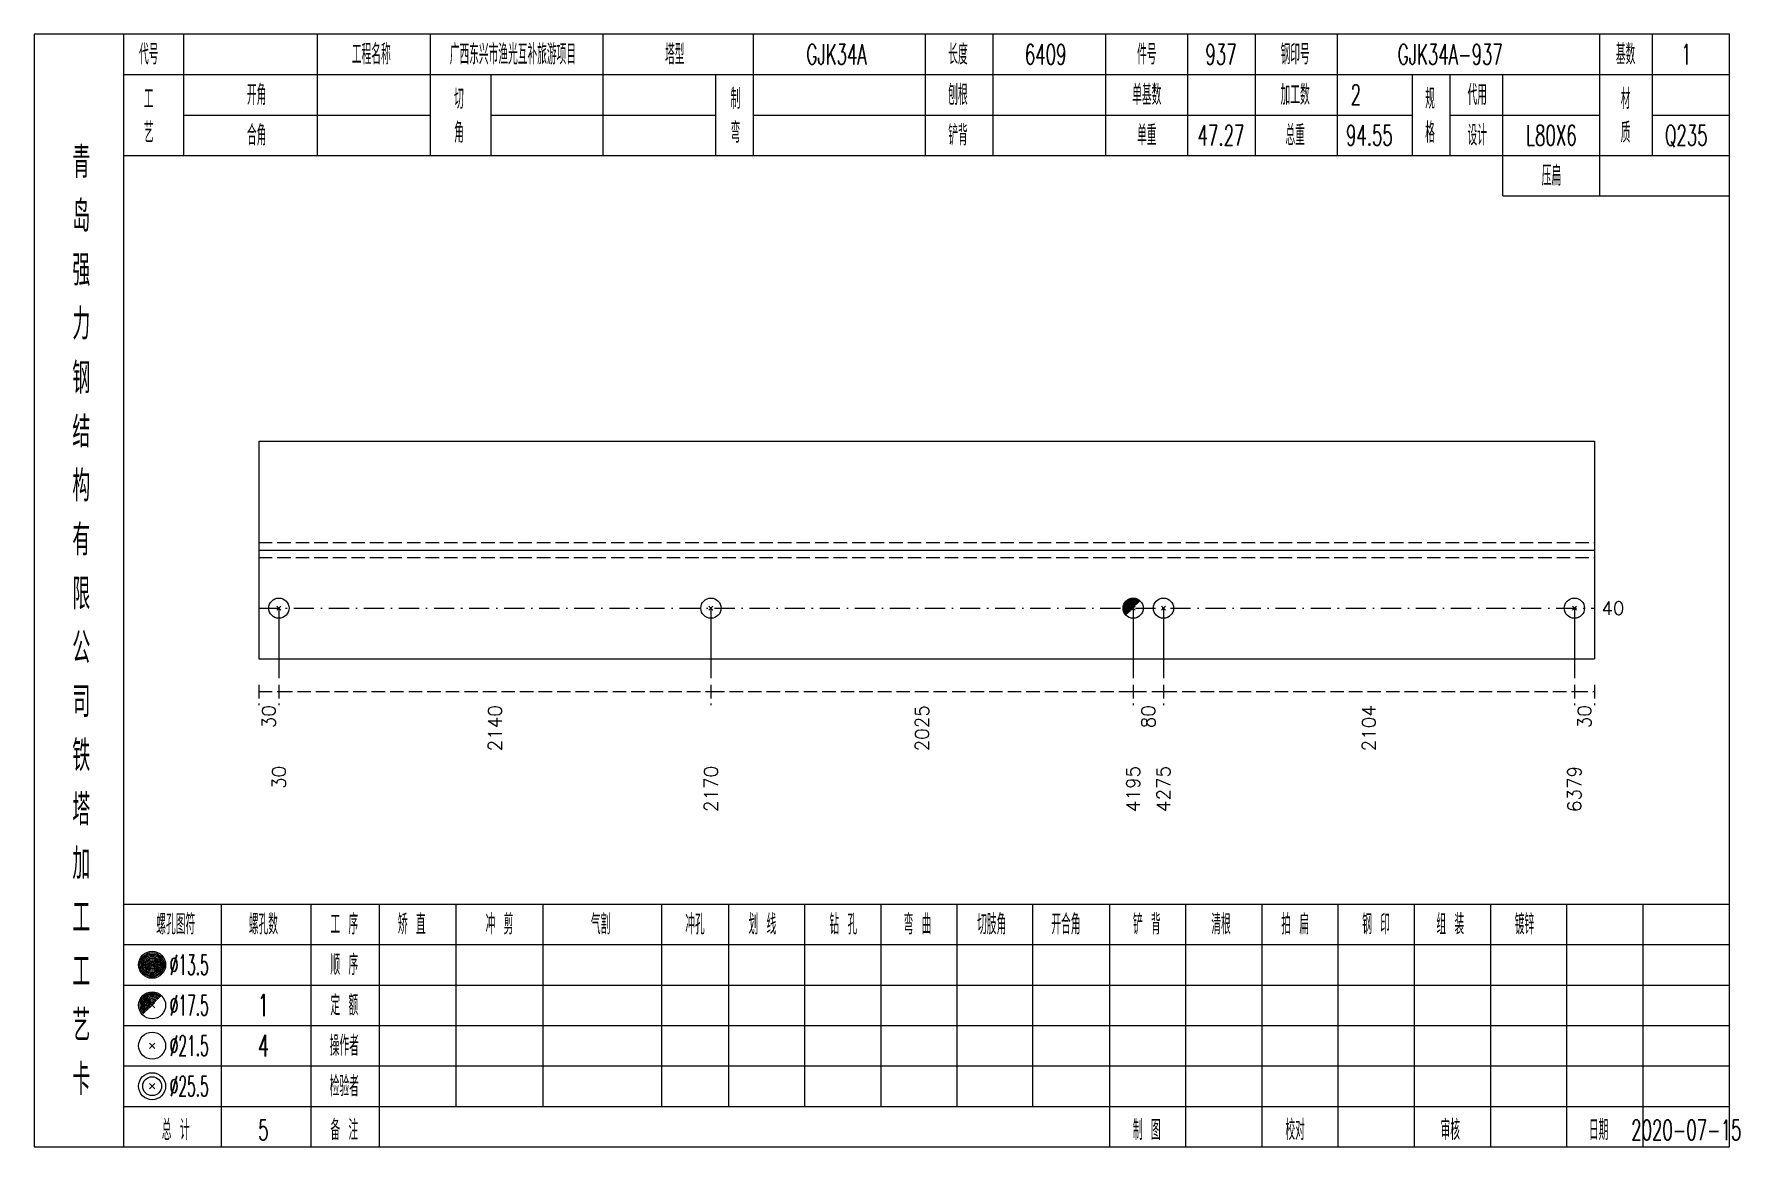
# Model space of a CAD drawing. Extents: x 0 to 2606, y -377 to 6479.
# Drawn here: x 1307 to 1559.9, y 2100 to 2265 of the extents above; entities that cross this region are included whole.
import ezdxf
from ezdxf.enums import TextEntityAlignment as Align

# ---------------------------------------------------------------- set-up
doc = ezdxf.new("R2010")
doc.units = 0
doc.header["$MEASUREMENT"] = 0
doc.linetypes.add('一点画线', pattern=[5.2, 3, -1, 0.2, -1])
doc.linetypes.add('虚线', pattern=[2.75, 2, -0.75])
doc.layers.get('0').update_dxf_attribs({"linetype": 'CONTINUOUS', "lineweight": 25})
doc.layers.add('1', color=7, linetype='CONTINUOUS', lineweight=25)
doc.layers.add('4', color=7, linetype='CONTINUOUS', lineweight=25)
doc.styles.get("Standard").update_dxf_attribs({"font": 'simplex.shx', "width": 0.7, "height": 3, "bigfont": 'gbhzfs.shx'})

msp = doc.modelspace()

# ---------------------------------------------------------------- texts
at = {"color": 7, "linetype": 'Continuous', "lineweight": 13}
msp.add_text('40', height=2, dxfattribs=at).set_placement((1539.4, 2179.88), align=Align.MIDDLE_LEFT)
at = {"color": 8, "linetype": 'Continuous', "lineweight": 9}
for s, p in [('30', (1341.8, 2165.5)), ('2140', (1375.34, 2165.5)), ('2025', (1438.67, 2165.5)), ('80', (1472.22, 2165.5)), ('2104', (1504.93, 2165.5)), ('30', (1536.9, 2165.5))]:
    msp.add_text(s, height=2, rotation=90, dxfattribs=at).set_placement(p, align=Align.MIDDLE_RIGHT)
at = {"layer": '1', "color": 7, "linetype": 'Continuous', "lineweight": 13}
for s, p in [('30', (1343.3, 2156.5)), ('2170', (1407.37, 2156.5)), ('4195', (1469.97, 2156.5)), ('4275', (1474.47, 2156.5)), ('6379', (1535.4, 2156.5))]:
    msp.add_text(s, height=2, rotation=90, dxfattribs=at).set_placement(p, align=Align.MIDDLE_RIGHT)
at = {"layer": '4', "color": 1, "linetype": 'Continuous', "lineweight": 13}
for s, height, width, p in [('代号', 3, 0.6, (1324, 2262)), ('工程名称', 3, 0.6, (1357, 2262)), ('广西东兴市渔光互补旅游项目', 3, 0.6, (1378, 2262)), ('塔型', 3, 0.6, (1402, 2262)), ('GJK34A', 3, 0.6, (1426, 2262)), ('长度', 3, 0.6, (1444, 2262)), ('6409', 3, 0.6, (1457, 2262)), ('件号', 3, 0.6, (1472, 2262)), ('937', 3, 0.6, (1483, 2262)), ('钢印号', 3, 0.6, (1494, 2262)), ('GJK34A-937', 3, 0.6, (1517, 2262)), ('基数', 3, 0.6, (1543, 2262)), ('1', 3, 0.6, (1552, 2262)), ('工', 3, 0.6, (1324, 2255.4)), ('开角', 3, 0.6, (1340, 2256)), ('切', 3, 0.6, (1370, 2255.4)), ('制', 3, 0.6, (1411, 2255.4)), ('刨根', 3, 0.6, (1444, 2256)), ('单基数', 3, 0.6, (1472, 2256)), ('加工数', 3, 0.6, (1494, 2256)), ('2', 3, 0.6, (1503, 2256)), ('规', 3, 0.6, (1514, 2255.4)), ('代用', 3, 0.6, (1521, 2256)), ('材', 3, 0.6, (1543, 2255.4)), ('艺', 3, 0.6, (1324, 2250.4)), ('合角', 3, 0.6, (1340, 2250)), ('角', 3, 0.6, (1370, 2250.4)), ('弯', 3, 0.6, (1411, 2250.4)), ('铲背', 3, 0.6, (1444, 2250)), ('单重', 3, 0.6, (1472, 2250)), ('47.27', 3, 0.6, (1483, 2250)), ('总重', 3, 0.6, (1494, 2250)), ('94.55', 3, 0.6, (1505, 2250)), ('格', 3, 0.6, (1514, 2250.4)), ('设计', 3, 0.6, (1521, 2250)), ('L80X6', 3, 0.6, (1532, 2250)), ('质', 3, 0.6, (1543, 2250.4)), ('Q235', 3, 0.6, (1552, 2250)), ('青', 4.6, 0.8, (1314, 2246)), ('压扁', 3, 0.6, (1532, 2244)), ('岛', 4.6, 0.8, (1314, 2238)), ('强', 4.6, 0.8, (1314, 2230)), ('力', 4.6, 0.8, (1314, 2222)), ('钢', 4.6, 0.8, (1314, 2214)), ('结', 4.6, 0.8, (1314, 2206)), ('构', 4.6, 0.8, (1314, 2198)), ('有', 4.6, 0.8, (1314, 2190)), ('限', 4.6, 0.8, (1314, 2182)), ('公', 4.6, 0.8, (1314, 2174)), ('司', 4.6, 0.8, (1314, 2166)), ('铁', 4.6, 0.8, (1314, 2158)), ('塔', 4.6, 0.8, (1314, 2150)), ('加', 4.6, 0.8, (1314, 2142)), ('工', 4.6, 0.8, (1314, 2134)), ('螺孔图符', 3, 0.6, (1328, 2133)), ('螺孔数', 3, 0.6, (1341, 2133)), ('工 序', 3, 0.6, (1353, 2133)), ('矫 直', 3, 0.6, (1363, 2133)), ('冲 剪', 3, 0.6, (1376, 2133)), ('气割', 3, 0.6, (1391, 2133)), ('冲孔', 3, 0.6, (1405, 2133)), ('划 线', 3, 0.6, (1415, 2133)), ('钻 孔', 3, 0.6, (1427, 2133)), ('弯 曲', 3, 0.6, (1438, 2133)), ('切肢角', 3, 0.6, (1449, 2133)), ('开合角', 3, 0.6, (1460, 2133)), ('铲 背', 3, 0.6, (1472, 2133)), ('清根', 3, 0.6, (1483, 2133)), ('拍 扁', 3, 0.6, (1494, 2133)), ('钢 印', 3, 0.6, (1506, 2133)), ('组 装', 3, 0.6, (1517, 2133)), ('镀锌', 3, 0.6, (1528, 2133)), ('工', 4.6, 0.8, (1314, 2126)), ('%%C13.5', 3, 0.5, (1330, 2127)), ('顺 序', 3, 0.6, (1353, 2127)), ('%%C17.5', 3, 0.5, (1330, 2121)), ('1', 3.2, 0.6, (1341, 2121)), ('定 额', 3, 0.6, (1353, 2121)), ('艺', 4.6, 0.8, (1314, 2118)), ('%%C21.5', 3, 0.5, (1330, 2115)), ('4', 3.2, 0.6, (1341, 2115)), ('操作者', 3, 0.6, (1353, 2115)), ('卡', 4.6, 0.8, (1314, 2110)), ('%%C25.5', 3, 0.5, (1330, 2109)), ('检验者', 3, 0.6, (1353, 2109)), ('总 计', 3, 0.6, (1328, 2102.5)), ('5', 3, 0.6, (1341, 2102.5)), ('备 注', 3, 0.6, (1353, 2102.5)), ('制 图', 3, 0.6, (1472, 2102.5)), ('校对', 3, 0.6, (1494, 2102.5)), ('审核', 3, 0.6, (1517, 2102.5)), ('日期', 3, 0.6, (1539, 2102.5)), ('2020-07-15', 3, 0.6, (1552, 2102.5))]:
    msp.add_text(s, height=height, dxfattribs=dict(at, width=width)).set_placement(p, align=Align.MIDDLE_CENTER)

# ---------------------------------------------------------------- linework, layer by layer
at = {"color": 7, "linetype": 'Continuous', "lineweight": 18}
for p, q in [((1340.3, 2204.62), (1340.3, 2172.38)), ((1340.3, 2204.62), (1538.4, 2204.62)), ((1538.4, 2204.62), (1538.4, 2172.38)), ((1340.3, 2188.5), (1538.4, 2188.5))]:
    msp.add_line(p, q, dxfattribs=at)
at = {"color": 1, "linetype": '虚线', "lineweight": 18}
for p, q in [((1340.3, 2189.62), (1538.4, 2189.62)), ((1340.3, 2187.38), (1538.4, 2187.38))]:
    msp.add_line(p, q, dxfattribs=at)
at = {"color": 3, "linetype": '一点画线', "lineweight": 13}
msp.add_line((1340.3, 2179.88), (1538.4, 2179.88), dxfattribs=at)
at = {"color": 7, "linetype": 'Continuous', "lineweight": 13}
for p, q in [((1343.3, 2179.88), (1343.3, 2169.5)), ((1407.37, 2179.88), (1407.37, 2169.5)), ((1469.97, 2179.88), (1469.97, 2169.5)), ((1474.47, 2179.88), (1474.47, 2169.5)), ((1535.4, 2179.88), (1535.4, 2169.5))]:
    msp.add_line(p, q, dxfattribs=at)
at = {"color": 8, "linetype": '虚线', "lineweight": 9}
for p, q in [((1340.3, 2168.5), (1340.3, 2165.5)), ((1343.3, 2168.5), (1343.3, 2165.5)), ((1343.3, 2168.5), (1343.3, 2165.5)), ((1407.37, 2168.5), (1407.37, 2165.5)), ((1407.37, 2168.5), (1407.37, 2165.5)), ((1469.97, 2168.5), (1469.97, 2165.5)), ((1469.97, 2168.5), (1469.97, 2165.5)), ((1474.47, 2168.5), (1474.47, 2165.5)), ((1474.47, 2168.5), (1474.47, 2165.5)), ((1535.4, 2168.5), (1535.4, 2165.5)), ((1535.4, 2168.5), (1535.4, 2165.5)), ((1538.4, 2168.5), (1538.4, 2165.5)), ((1340.3, 2167.5), (1343.3, 2167.5)), ((1343.3, 2167.5), (1407.37, 2167.5)), ((1407.37, 2167.5), (1469.97, 2167.5)), ((1469.97, 2167.5), (1474.47, 2167.5)), ((1474.47, 2167.5), (1535.4, 2167.5)), ((1535.4, 2167.5), (1538.4, 2167.5))]:
    msp.add_line(p, q, dxfattribs=at)
at = {"layer": '1', "color": 7, "linetype": 'Continuous', "lineweight": 13}
for p, q in [((1343, 2179.57), (1343.6, 2180.18)), ((1343.6, 2179.57), (1343, 2180.18)), ((1407.07, 2179.57), (1407.67, 2180.18)), ((1407.67, 2179.57), (1407.07, 2180.18)), ((1474.17, 2179.57), (1474.77, 2180.18)), ((1474.77, 2179.57), (1474.17, 2180.18)), ((1535.1, 2179.57), (1535.7, 2180.18)), ((1535.7, 2179.57), (1535.1, 2180.18))]:
    msp.add_line(p, q, dxfattribs=at)
at = {"layer": '1', "color": 7, "linetype": 'Continuous', "lineweight": 0}
for p, q in [((1469.67, 2179.57), (1470.27, 2180.18)), ((1469.67, 2180.18), (1470.27, 2179.57))]:
    msp.add_line(p, q, dxfattribs=at)
at = {"layer": '1', "color": 7, "linetype": 'Continuous', "lineweight": 18}
msp.add_line((1340.3, 2172.38), (1538.4, 2172.38), dxfattribs=at)
at = {"layer": '1', "color": 7, "linetype": 'Continuous', "lineweight": 13}
for centre in [(1343.3, 2179.88), (1407.37, 2179.88), (1469.97, 2179.88), (1474.47, 2179.88), (1535.4, 2179.88)]:
    msp.add_circle(centre, 1.5, dxfattribs=at)
for radius in [1.35, 1.2, 1.05, 0.9, 0.75, 0.6, 0.45, 0.3, 0.15]:
    msp.add_arc((1469.97, 2179.88), radius, 45, 225, dxfattribs=at)
at = {"layer": '4', "color": 1, "linetype": 'Continuous', "lineweight": 18}
for p, q in [((1320.3, 2100), (1320.3, 2265)), ((1329.2, 2247), (1329.2, 2265)), ((1349, 2247), (1349, 2265)), ((1365.8, 2247), (1365.8, 2265)), ((1391.4, 2247), (1391.4, 2265)), ((1413.7, 2247), (1413.7, 2265)), ((1439.2, 2247), (1439.2, 2265)), ((1449.2, 2247), (1449.2, 2265)), ((1465.9, 2247), (1465.9, 2265)), ((1478.1, 2247), (1478.1, 2265)), ((1488.1, 2247), (1488.1, 2265)), ((1500.3, 2247), (1500.3, 2265)), ((1539.2, 2241), (1539.2, 2265)), ((1547, 2247), (1547, 2265)), ((1320.3, 2259), (1558.4, 2259)), ((1374.8, 2247), (1374.8, 2259)), ((1408.1, 2247), (1408.1, 2259)), ((1511.4, 2247), (1511.4, 2259)), ((1517, 2247), (1517, 2259)), ((1524.8, 2241), (1524.8, 2259)), ((1329.2, 2253), (1365.8, 2253)), ((1374.8, 2253), (1408.1, 2253)), ((1413.7, 2253), (1511.4, 2253)), ((1517, 2253), (1539.2, 2253)), ((1547, 2253), (1558.4, 2253)), ((1320.3, 2247), (1558.4, 2247)), ((1524.8, 2241), (1558.4, 2241)), ((1320.3, 2136), (1558.4, 2136)), ((1334.8, 2100), (1334.8, 2136)), ((1348.1, 2100), (1348.1, 2136)), ((1358.2, 2100), (1358.2, 2136)), ((1369.6, 2106), (1369.6, 2136)), ((1382.5, 2106), (1382.5, 2136)), ((1400.1, 2106), (1400.1, 2136)), ((1410, 2106), (1410, 2136)), ((1421.3, 2106), (1421.3, 2136)), ((1432.6, 2106), (1432.6, 2136)), ((1443.9, 2106), (1443.9, 2136)), ((1455.1, 2106), (1455.1, 2136)), ((1466.5, 2106), (1466.5, 2136)), ((1477.8, 2106), (1477.8, 2136)), ((1489.1, 2106), (1489.1, 2136)), ((1500.4, 2106), (1500.4, 2136)), ((1511.7, 2106), (1511.7, 2136)), ((1523, 2106), (1523, 2136)), ((1534.3, 2106), (1534.3, 2136)), ((1545.6, 2106), (1545.6, 2136)), ((1320.3, 2130), (1558.4, 2130)), ((1320.3, 2124), (1558.4, 2124)), ((1320.3, 2118), (1558.4, 2118)), ((1320.3, 2112), (1558.4, 2112)), ((1320.3, 2106), (1558.4, 2106)), ((1466.5, 2100), (1466.5, 2106)), ((1477.8, 2100), (1477.8, 2106)), ((1489.1, 2100), (1489.1, 2106)), ((1500.4, 2100), (1500.4, 2106)), ((1511.7, 2100), (1511.7, 2106)), ((1523, 2100), (1523, 2106)), ((1534.3, 2100), (1534.3, 2106)), ((1545.6, 2100), (1545.6, 2106))]:
    msp.add_line(p, q, dxfattribs=at)
at = {"layer": '4', "color": 7, "linetype": 'Continuous', "lineweight": 13}
for p, q in [((1324.3, 2126.8), (1324.7, 2127.2)), ((1324.7, 2126.8), (1324.3, 2127.2)), ((1324.1, 2114.6), (1324.9, 2115.4)), ((1324.9, 2114.6), (1324.1, 2115.4)), ((1324.1, 2108.6), (1324.9, 2109.4)), ((1324.9, 2108.6), (1324.1, 2109.4))]:
    msp.add_line(p, q, dxfattribs=at)
at = {"layer": '4', "color": 7, "linetype": 'Continuous', "lineweight": 0}
for p, q in [((1324.1, 2120.6), (1324.9, 2121.4)), ((1324.1, 2121.4), (1324.9, 2120.6))]:
    msp.add_line(p, q, dxfattribs=at)
at = {"layer": '4', "color": 1, "linetype": 'Continuous', "lineweight": 18}
msp.add_lwpolyline([(1307, 2265), (1307, 2100), (1558.4, 2100), (1558.4, 2265)], close=True, dxfattribs=at)
at = {"layer": '4', "color": 7, "linetype": 'Continuous', "lineweight": 13}
for centre, radius in [((1324.5, 2127), 2), ((1324.5, 2127), 1.8), ((1324.5, 2127), 1.6), ((1324.5, 2127), 1.4), ((1324.5, 2127), 1.2), ((1324.5, 2127), 1), ((1324.5, 2127), 0.8), ((1324.5, 2127), 0.6), ((1324.5, 2127), 0.4), ((1324.5, 2127), 0.2), ((1324.5, 2121), 2), ((1324.5, 2115), 2), ((1324.5, 2109), 2), ((1324.5, 2109), 1.4)]:
    msp.add_circle(centre, radius, dxfattribs=at)
for radius in [1.8, 1.6, 1.4, 1.2, 1, 0.8, 0.6, 0.4, 0.2]:
    msp.add_arc((1324.5, 2121), radius, 45, 225, dxfattribs=at)

msp.set_redraw_order([(e.dxf.handle, doc.entitydb.next_handle()) for e in msp.query("TEXT MTEXT ATTDEF DIMENSION ARC_DIMENSION")])  # texts and dimensions are drawn at this point

doc.saveas('drawing.dxf')
